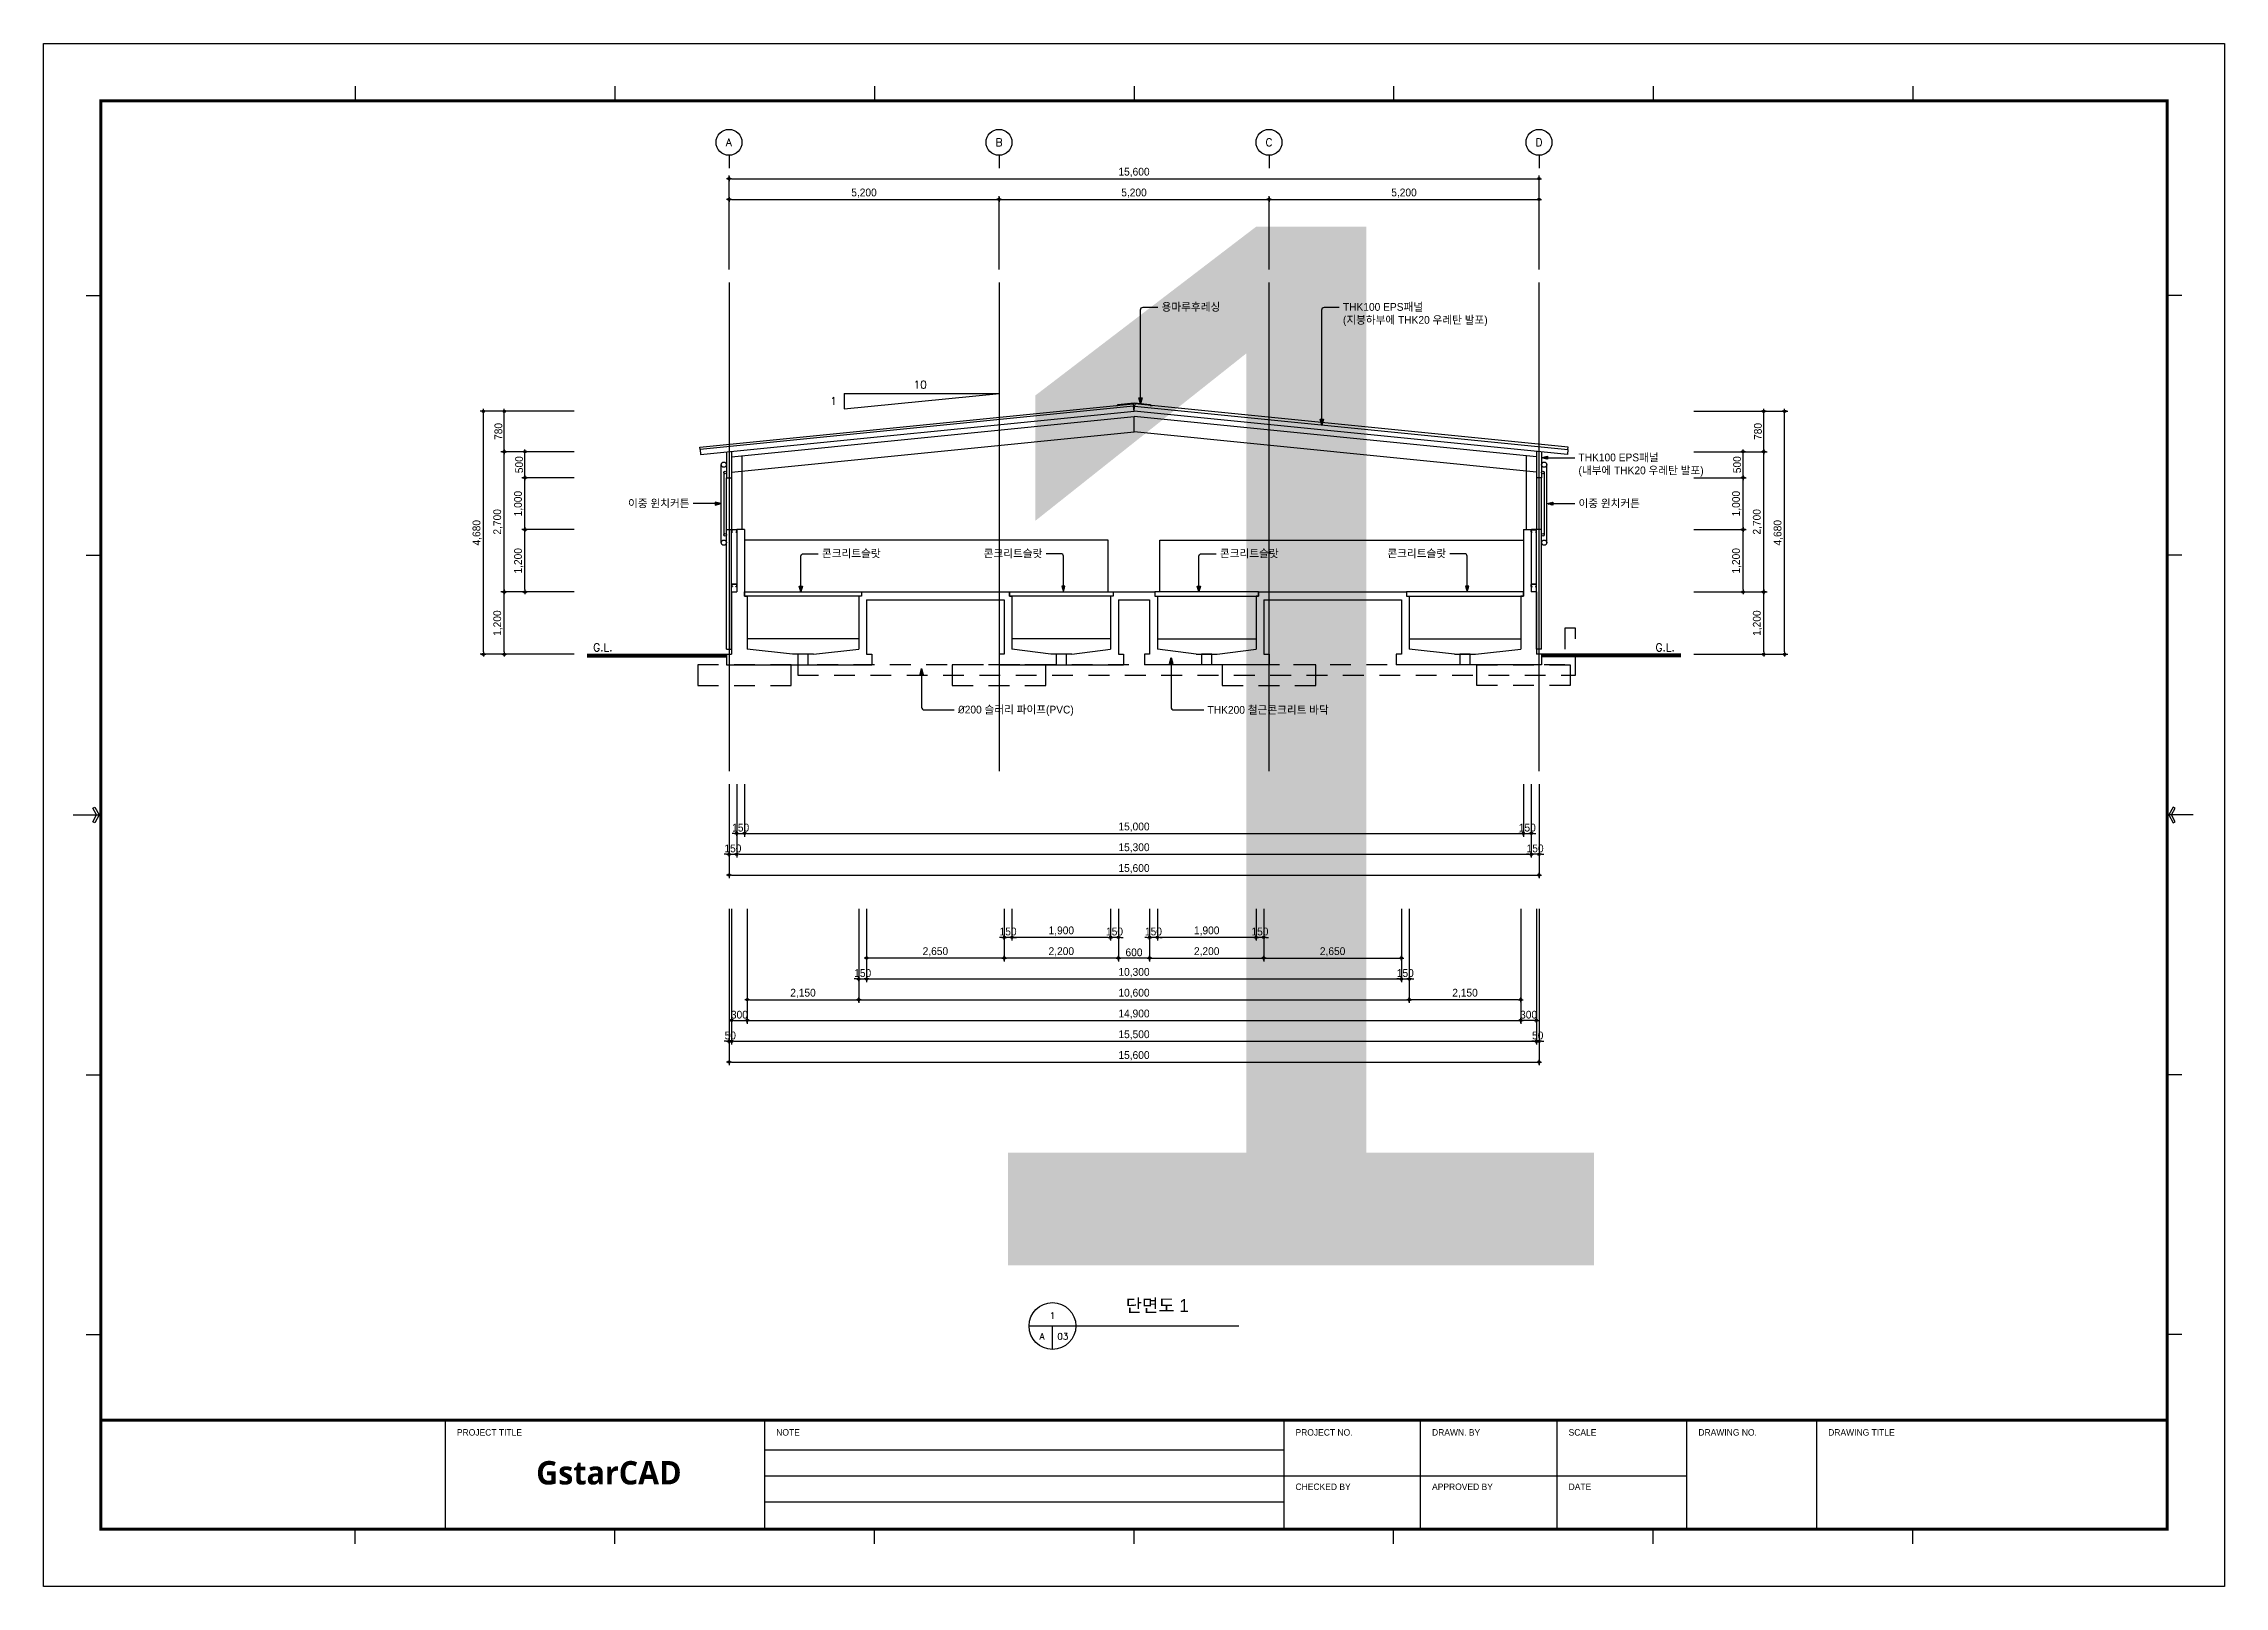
# Model space of a CAD drawing. Header units: millimetres. Extents: x 0 to 253659, y 0 to 59400.
# Drawn here: x 0 to 42000, y 29700 to 59400 of the extents above; entities that cross this region are included whole.
import ezdxf
from ezdxf.enums import TextEntityAlignment as Align

# ---------------------------------------------------------------- set-up
doc = ezdxf.new("R2010")
doc.units = ezdxf.units.MM
doc.header["$LTSCALE"] = 200
doc.header["$MEASUREMENT"] = 0
doc.linetypes.add('CEN', pattern=[62, 60, -1, 0, -1])
doc.linetypes.add('H50', pattern=[3.5, 2, -1.5])
doc.layers.get('0').update_dxf_attribs({"linetype": 'CONTINUOUS'})
doc.layers.get('DEFPOINTS').update_dxf_attribs({"linetype": 'CONTINUOUS'})
for name, color, linetype in [('1', 1, 'CONTINUOUS'), ('2', 2, 'CONTINUOUS'), ('4', 4, 'CONTINUOUS'), ('9', 9, 'CONTINUOUS'), ('A-벽', 7, 'CONTINUOUS'), ('CEN', 9, 'CEN'), ('DIM', 6, 'CONTINUOUS'), ('MU', 4, 'H50'), ('SHEET', 7, 'CONTINUOUS'), ('TEXT', 2, 'CONTINUOUS'), ('TEXT4', 4, 'CONTINUOUS')]:
    doc.layers.add(name, color=color, linetype=linetype)
doc.layers.add('3', color=7, linetype='CONTINUOUS', true_color=0x99ff99)
doc.layers.add('6', color=7, linetype='CONTINUOUS', true_color=0xff99ff)
doc.styles.add('G', font='gulim.ttc')
doc.styles.add('HDH', font='helved', dxfattribs={"bigfont": 'hd'})
doc.styles.add('HSH', font='romans', dxfattribs={"bigfont": 'hs'})
doc.styles.add('ROMANC3', font='ROMANC', dxfattribs={"height": 15})
doc.styles.add('ROMANS', font='ROMANS', dxfattribs={"height": 300})
doc.styles.get("Standard").update_dxf_attribs({"font": ''})
doc.styles.get('Standard').set_extended_font_data('Gulim')
doc.dimstyles.new('50', dxfattribs={"dimscale": 50, "dimtxt": 3, "dimasz": 0.9, "dimexe": 1.25, "dimexo": 5, "dimgap": 0.7, "dimtad": 1, "dimdec": 0, "dimzin": 1, "dimdsep": 46, "dimlunit": 6, "dimtxsty": 'G', "dimblk1": 'Z_DOT', "dimblk2": 'Z_DOT', "dimsah": 1, "dimcen": 2.5, "dimclrd": 21, "dimclre": 21, "dimclrt": 3, "dimadec": 0, "dimazin": 0, "dimtfac": 1, "dimtdec": 0, "dimtix": 1, "dimtmove": 2, "dimatfit": 3, "dimldrblk": 'Z_DOT', "dimfxl": 1, "dimtolj": 1, "dimtzin": 1, "dimarcsym": 0})

msp = doc.modelspace()

# ---------------------------------------------------------------- texts
at = {"char_height": 150, "style": 'HSH'}
for s, insert, width, attachment_point in [('{\\fGulim|b0|i0|c129|p50;\\C2;용마루후레싱}', (21531.296, 54406.111), 1192.11252, 1), ('{\\fGulim|b0|i0|c129|p50;\\C2;THK100 EPS패널\\P(지붕하부에 THK20 우레탄 발포)}', (25023.925, 54406.111), 3016.28029, 1), ('{\\fGulim|b0|i0|c129|p50;\\C2;THK100 EPS패널\\P(내부에 THK20 우레탄 발포)}', (29560.466, 51508.86), 2607.2257, 1), ('{\\fGulim|b0|i0|c129|p50;\\C2;이중 윈치커튼}', (12439.534, 50624.162), 1277.998, 3), ('{\\fGulim|b0|i0|c129|p50;\\C2;이중 윈치커튼}', (29560.466, 50624.162), 1277.998, 1), ('{\\fGulim|b0|i0|c129|p50;\\C2;콘크리트슬랏}', (14990.458, 49660.355), 1211.68642, 1), ('{\\fGulim|b0|i0|c129|p50;\\C2;콘크리트슬랏}', (19234.542, 49660.355), 1211.68642, 3), ('{\\fGulim|b0|i0|c129|p50;\\C2;콘크리트슬랏}', (22655.572, 49660.355), 1211.68642, 1), ('{\\fGulim|b0|i0|c129|p50;\\C2;콘크리트슬랏}', (27009.542, 49660.355), 1211.68642, 3), ('{\\fISOCPEUR|b0|i0|c0|p34;\\C2;%%C\\fGulim|b0|i0|c129|p50;200 슬러리 파이프(PVC)}', (17609.909, 46654.113), 2383.90346, 1), ('{\\fGulim|b0|i0|c0|p50;\\C2;THK200 \\fGulim|b0|i0|c129|p50;철근콘크리트 바닥}', (22416.929, 46648.702), 2507.55859, 1)]:
    msp.add_mtext(s, dxfattribs=dict(at, insert=insert, width=width, attachment_point=attachment_point))
at = {"layer": '1', "insert": (21448.446, 35097.777), "char_height": 250, "width": 1789.11784, "attachment_point": 5, "style": 'HDH'}
msp.add_mtext('{\\fGulim|b0|i0|c129|p34;단면도 1}', dxfattribs=at)
at = {"layer": 'A-벽', "insert": (16583.545, 55877.561), "char_height": 20000, "attachment_point": 1}
msp.add_mtext_dynamic_manual_height_columns('1', width=367.11901, gutter_width=12.5, heights=[0], dxfattribs=at)
at = {"layer": 'TEXT'}
for s, height, style, p in [('A', 150, 'ROMANC3', (13199.171, 57499.736)), ('B', 150, 'ROMANC3', (18399.171, 57499.736)), ('C', 150, 'ROMANC3', (23599.171, 57499.736)), ('D', 150, 'ROMANC3', (28799.171, 57499.736)), ('G.L.', 150, 'ROMANC3', (10770.695, 47775.757)), ('G.L.', 150, 'ROMANC3', (31229.305, 47775.757)), ('1', 125, 'ROMANS', (19429.377, 34912.639)), ('A', 125, 'ROMANS', (19229.377, 34512.639)), ('03', 125, 'ROMANS', (19629.377, 34512.639))]:
    msp.add_text(s, height=height, dxfattribs=dict(at, style=style)).set_placement(p, align=Align.MIDDLE)

# ---------------------------------------------------------------- blocks, each defined once
blk = doc.blocks.new('Form')
for p, q in [((6000, 28880), (6000, 28630)), ((11000, 28880), (11000, 28630)), ((16000, 28880), (16000, 28630)), ((21000, 28880), (21000, 28630)), ((26000, 28880), (26000, 28630)), ((31000, 28880), (31000, 28630)), ((36000, 28880), (36000, 28630)), ((820, 24850), (1070, 24850)), ((41180, 24850), (40930, 24850)), ((820, 19850), (1070, 19850)), ((41180, 19850), (40930, 19850)), ((570, 14850), (1070, 14850)), ((41400, 14850), (40930, 14850)), ((820, 9850), (1070, 9850)), ((41180, 9850), (40930, 9850)), ((820, 4850), (1070, 4850)), ((41180, 4850), (40930, 4850)), ((6000, 820), (6000, 1070)), ((11000, 820), (11000, 1070)), ((16000, 820), (16000, 1070)), ((21000, 820), (21000, 1070)), ((26000, 820), (26000, 1070)), ((31000, 820), (31000, 1070)), ((36000, 820), (36000, 1070))]:
    blk.add_line(p, q)
for points in [[(0, 0), (0, 29700), (42000, 29700), (42000, 0)], [(984, 14700), (947, 14721), (1021, 14850), (947, 14979), (984, 15000), (1070, 14850)], [(41016, 14700), (41053, 14721), (40979, 14850), (41053, 14979), (41016, 15000), (40930, 14850)]]:
    blk.add_lwpolyline(points, close=True)
at = {"layer": '6', "color": 3, "const_width": 60}
blk.add_lwpolyline([(1100, 3200), (40900, 3200)], dxfattribs=at)
at = {"layer": 'SHEET', "color": 3}
for p, q in [((7740, 1130), (7740, 3180)), ((13890, 1130), (13890, 3180)), ((23890, 1130), (23890, 3180)), ((26520, 1130), (26520, 3180)), ((29150, 1130), (29150, 3180)), ((31650, 1130), (31650, 3180)), ((34150, 1130), (34150, 3180))]:
    blk.add_line(p, q, dxfattribs=at)
at = {"layer": 'SHEET'}
for p, q in [((13890, 2630), (23890, 2630)), ((13890, 2130), (23890, 2130)), ((23890, 2130), (31650, 2130)), ((13890, 1630), (23890, 1630))]:
    blk.add_line(p, q, dxfattribs=at)
at = {"layer": 'SHEET', "color": 3, "const_width": 60}
blk.add_lwpolyline([(1100, 1100), (1100, 28600), (40900, 28600), (40900, 1100)], close=True, dxfattribs=at)
at = {"layer": '1', "char_height": 125, "attachment_point": 1, "style": 'HDH'}
for s, insert, width in [('\\f굴림|b0|i0|c129|p34;\\C0;PROJECT TITLE', (7960, 3027), 3768.05), ('\\f굴림|b0|i0|c129|p34;\\C0;NOTE', (14110, 3027), 3768.04), ('\\f굴림|b0|i0|c129|p34;\\C0;PROJECT NO.', (24110, 3027), 3768.04), ('\\f굴림|b0|i0|c129|p34;\\C0;DRAWN. BY', (26740, 3027), 3768.04), ('\\f굴림|b0|i0|c129|p34;\\C0;SCALE', (29370, 3027), 3768.04), ('\\f굴림|b0|i0|c129|p34;\\C0;DRAWING NO.', (31870, 3027), 3768.04), ('\\f굴림|b0|i0|c129|p34;\\C0;DRAWING TITLE', (34370, 3027), 3768.04), ('\\f굴림|b0|i0|c129|p34;\\C0;CHECKED BY', (24110, 1980), 3768.04), ('\\f굴림|b0|i0|c129|p34;\\C0;APPROVED BY', (26740, 1980), 3768.04), ('\\f굴림|b0|i0|c129|p34;\\C0;DATE', (29370, 1980), 3768.04)]:
    blk.add_mtext(s, dxfattribs=dict(at, insert=insert, width=width))
at = {"layer": '9', "insert": (9486, 2412), "char_height": 450, "width": 4508.9, "attachment_point": 1}
blk.add_mtext('{\\fMalgun Gothic|b1|i0|c129|p50;GstarCAD}', dxfattribs=at)
blk = doc.blocks.new('Z_DOT')
at = {"layer": 'DIM', "color": 0}
for p, q in [((-1, 0), (1, 0)), ((0, -1), (0, 1))]:
    blk.add_line(p, q, dxfattribs=at)
for radius in [0.5, 0.25]:
    blk.add_circle((0, 0), radius, dxfattribs=at)
blk = doc.blocks.new('*D3364')
at = {"color": 21, "lineweight": -2}
for p, q in [((13200, 55050), (13200, 56862)), ((13245, 56800), (28755, 56800)), ((28800, 55050), (28800, 56862))]:
    blk.add_line(p, q, dxfattribs=at)
at = {"layer": 'DEFPOINTS', "color": 0}
for p in [(28800, 56800), (13200, 54800), (28800, 54800)]:
    blk.add_point(p, dxfattribs=at)
at = {"color": 21, "linetype": 'ByBlock', "lineweight": -2, "xscale": 45, "yscale": 45, "zscale": 45, "rotation": 180}
blk.add_blockref('Z_DOT', (13200, 56800), dxfattribs=at)
at = {"color": 21, "linetype": 'ByBlock', "lineweight": -2, "xscale": 45, "yscale": 45, "zscale": 45}
blk.add_blockref('Z_DOT', (28800, 56800), dxfattribs=at)
at = {"color": 3, "insert": (21000, 56921), "char_height": 150, "attachment_point": 5, "style": 'G'}
blk.add_mtext('\\A1;15,600', dxfattribs=at)
blk = doc.blocks.new('*D3365')
at = {"color": 21, "lineweight": -2}
for p, q in [((13200, 55050), (13200, 56462)), ((13245, 56400), (18355, 56400)), ((18400, 55050), (18400, 56462))]:
    blk.add_line(p, q, dxfattribs=at)
at = {"layer": 'DEFPOINTS', "color": 0}
for p in [(18400, 56400), (13200, 54800), (18400, 54800)]:
    blk.add_point(p, dxfattribs=at)
at = {"color": 21, "linetype": 'ByBlock', "lineweight": -2, "xscale": 45, "yscale": 45, "zscale": 45, "rotation": 180}
blk.add_blockref('Z_DOT', (13200, 56400), dxfattribs=at)
at = {"color": 21, "linetype": 'ByBlock', "lineweight": -2, "xscale": 45, "yscale": 45, "zscale": 45}
blk.add_blockref('Z_DOT', (18400, 56400), dxfattribs=at)
at = {"color": 3, "insert": (15800, 56521), "char_height": 150, "attachment_point": 5, "style": 'G'}
blk.add_mtext('\\A1;5,200', dxfattribs=at)
blk = doc.blocks.new('*D3366')
at = {"color": 21, "lineweight": -2}
for p, q in [((18400, 55050), (18400, 56462)), ((18445, 56400), (23555, 56400)), ((23600, 55050), (23600, 56462))]:
    blk.add_line(p, q, dxfattribs=at)
at = {"layer": 'DEFPOINTS', "color": 0}
for p in [(23600, 56400), (18400, 54800), (23600, 54800)]:
    blk.add_point(p, dxfattribs=at)
at = {"color": 21, "linetype": 'ByBlock', "lineweight": -2, "xscale": 45, "yscale": 45, "zscale": 45, "rotation": 180}
blk.add_blockref('Z_DOT', (18400, 56400), dxfattribs=at)
at = {"color": 21, "linetype": 'ByBlock', "lineweight": -2, "xscale": 45, "yscale": 45, "zscale": 45}
blk.add_blockref('Z_DOT', (23600, 56400), dxfattribs=at)
at = {"color": 3, "insert": (21000, 56521), "char_height": 150, "attachment_point": 5, "style": 'G'}
blk.add_mtext('\\A1;5,200', dxfattribs=at)
blk = doc.blocks.new('*D3367')
at = {"color": 21, "lineweight": -2}
for p, q in [((23600, 55050), (23600, 56462)), ((23645, 56400), (28755, 56400)), ((28800, 55050), (28800, 56462))]:
    blk.add_line(p, q, dxfattribs=at)
at = {"layer": 'DEFPOINTS', "color": 0}
for p in [(28800, 56400), (23600, 54800), (28800, 54800)]:
    blk.add_point(p, dxfattribs=at)
at = {"color": 21, "linetype": 'ByBlock', "lineweight": -2, "xscale": 45, "yscale": 45, "zscale": 45, "rotation": 180}
blk.add_blockref('Z_DOT', (23600, 56400), dxfattribs=at)
at = {"color": 21, "linetype": 'ByBlock', "lineweight": -2, "xscale": 45, "yscale": 45, "zscale": 45}
blk.add_blockref('Z_DOT', (28800, 56400), dxfattribs=at)
at = {"color": 3, "insert": (26200, 56521), "char_height": 150, "attachment_point": 5, "style": 'G'}
blk.add_mtext('\\A1;5,200', dxfattribs=at)
blk = doc.blocks.new('*D3368')
at = {"color": 21, "lineweight": -2}
for p, q in [((10221, 52324), (8408, 52324)), ((8471, 47689), (8471, 52279)), ((10221, 47644), (8408, 47644))]:
    blk.add_line(p, q, dxfattribs=at)
at = {"layer": 'DEFPOINTS', "color": 0}
for p in [(8471, 52324), (10471, 52324), (10471, 47644)]:
    blk.add_point(p, dxfattribs=at)
at = {"color": 21, "linetype": 'ByBlock', "lineweight": -2, "xscale": 45, "yscale": 45, "zscale": 45}
for p, rotation in [((8471, 52324), 90), ((8471, 47644), 270)]:
    blk.add_blockref('Z_DOT', p, dxfattribs=dict(at, rotation=rotation))
at = {"color": 3, "insert": (8350, 49984), "char_height": 150, "attachment_point": 5, "rotation": 90, "style": 'G'}
blk.add_mtext('\\A1;4,680', dxfattribs=at)
blk = doc.blocks.new('*D3369')
at = {"color": 21, "lineweight": -2}
for p, q in [((10221, 48844), (8808, 48844)), ((8871, 47689), (8871, 48799)), ((10221, 47644), (8808, 47644))]:
    blk.add_line(p, q, dxfattribs=at)
at = {"layer": 'DEFPOINTS', "color": 0}
for p in [(8871, 48844), (10471, 48844), (10471, 47644)]:
    blk.add_point(p, dxfattribs=at)
at = {"color": 21, "linetype": 'ByBlock', "lineweight": -2, "xscale": 45, "yscale": 45, "zscale": 45}
for p, rotation in [((8871, 48844), 90), ((8871, 47644), 270)]:
    blk.add_blockref('Z_DOT', p, dxfattribs=dict(at, rotation=rotation))
at = {"color": 3, "insert": (8750, 48244), "char_height": 150, "attachment_point": 5, "rotation": 90, "style": 'G'}
blk.add_mtext('\\A1;1,200', dxfattribs=at)
blk = doc.blocks.new('*D3370')
at = {"color": 21, "lineweight": -2}
for p, q in [((10221, 51544), (8808, 51544)), ((8871, 48889), (8871, 51499)), ((10221, 48844), (8808, 48844))]:
    blk.add_line(p, q, dxfattribs=at)
at = {"layer": 'DEFPOINTS', "color": 0}
for p in [(8871, 51544), (10471, 51544), (10471, 48844)]:
    blk.add_point(p, dxfattribs=at)
at = {"color": 21, "linetype": 'ByBlock', "lineweight": -2, "xscale": 45, "yscale": 45, "zscale": 45}
for p, rotation in [((8871, 51544), 90), ((8871, 48844), 270)]:
    blk.add_blockref('Z_DOT', p, dxfattribs=dict(at, rotation=rotation))
at = {"color": 3, "insert": (8750, 50194), "char_height": 150, "attachment_point": 5, "rotation": 90, "style": 'G'}
blk.add_mtext('\\A1;2,700', dxfattribs=at)
blk = doc.blocks.new('*D3371')
at = {"color": 21, "lineweight": -2}
for p, q in [((10221, 52324), (8808, 52324)), ((8871, 51589), (8871, 52279)), ((10221, 51544), (8808, 51544))]:
    blk.add_line(p, q, dxfattribs=at)
at = {"layer": 'DEFPOINTS', "color": 0}
for p in [(8871, 52324), (10471, 52324), (10471, 51544)]:
    blk.add_point(p, dxfattribs=at)
at = {"color": 21, "linetype": 'ByBlock', "lineweight": -2, "xscale": 45, "yscale": 45, "zscale": 45}
for p, rotation in [((8871, 52324), 90), ((8871, 51544), 270)]:
    blk.add_blockref('Z_DOT', p, dxfattribs=dict(at, rotation=rotation))
at = {"color": 3, "insert": (8759, 51934), "char_height": 150, "attachment_point": 5, "rotation": 90, "style": 'G'}
blk.add_mtext('\\A1;780', dxfattribs=at)
blk = doc.blocks.new('*D3372')
at = {"color": 21, "lineweight": -2}
for p, q in [((10221, 50044), (9208, 50044)), ((9271, 48889), (9271, 49999)), ((10221, 48844), (9208, 48844))]:
    blk.add_line(p, q, dxfattribs=at)
at = {"layer": 'DEFPOINTS', "color": 0}
for p in [(9271, 50044), (10471, 50044), (10471, 48844)]:
    blk.add_point(p, dxfattribs=at)
at = {"color": 21, "linetype": 'ByBlock', "lineweight": -2, "xscale": 45, "yscale": 45, "zscale": 45}
for p, rotation in [((9271, 50044), 90), ((9271, 48844), 270)]:
    blk.add_blockref('Z_DOT', p, dxfattribs=dict(at, rotation=rotation))
at = {"color": 3, "insert": (9150, 49444), "char_height": 150, "attachment_point": 5, "rotation": 90, "style": 'G'}
blk.add_mtext('\\A1;1,200', dxfattribs=at)
blk = doc.blocks.new('*D3373')
at = {"color": 21, "lineweight": -2}
for p, q in [((10221, 51044), (9208, 51044)), ((9271, 50089), (9271, 50999)), ((10221, 50044), (9208, 50044))]:
    blk.add_line(p, q, dxfattribs=at)
at = {"layer": 'DEFPOINTS', "color": 0}
for p in [(9271, 51044), (10471, 51044), (10471, 50044)]:
    blk.add_point(p, dxfattribs=at)
at = {"color": 21, "linetype": 'ByBlock', "lineweight": -2, "xscale": 45, "yscale": 45, "zscale": 45}
for p, rotation in [((9271, 51044), 90), ((9271, 50044), 270)]:
    blk.add_blockref('Z_DOT', p, dxfattribs=dict(at, rotation=rotation))
at = {"color": 3, "insert": (9150, 50544), "char_height": 150, "attachment_point": 5, "rotation": 90, "style": 'G'}
blk.add_mtext('\\A1;1,000', dxfattribs=at)
blk = doc.blocks.new('*D3374')
at = {"color": 21, "lineweight": -2}
for p, q in [((10221, 51544), (9208, 51544)), ((9271, 51089), (9271, 51499)), ((10221, 51044), (9208, 51044))]:
    blk.add_line(p, q, dxfattribs=at)
at = {"layer": 'DEFPOINTS', "color": 0}
for p in [(9271, 51544), (10471, 51544), (10471, 51044)]:
    blk.add_point(p, dxfattribs=at)
at = {"color": 21, "linetype": 'ByBlock', "lineweight": -2, "xscale": 45, "yscale": 45, "zscale": 45}
for p, rotation in [((9271, 51544), 90), ((9271, 51044), 270)]:
    blk.add_blockref('Z_DOT', p, dxfattribs=dict(at, rotation=rotation))
at = {"color": 3, "insert": (9159, 51294), "char_height": 150, "attachment_point": 5, "rotation": 90, "style": 'G'}
blk.add_mtext('\\A1;500', dxfattribs=at)
blk = doc.blocks.new('*D3375')
at = {"color": 21, "lineweight": -2}
for p, q in [((31779, 52324), (33592, 52324)), ((33529, 47689), (33529, 52279)), ((31779, 47644), (33592, 47644))]:
    blk.add_line(p, q, dxfattribs=at)
at = {"layer": 'DEFPOINTS', "color": 0}
for p in [(31529, 52324), (33529, 52324), (31529, 47644)]:
    blk.add_point(p, dxfattribs=at)
at = {"color": 21, "linetype": 'ByBlock', "lineweight": -2, "xscale": 45, "yscale": 45, "zscale": 45}
for p, rotation in [((33529, 52324), 90), ((33529, 47644), 270)]:
    blk.add_blockref('Z_DOT', p, dxfattribs=dict(at, rotation=rotation))
at = {"color": 3, "insert": (33408, 49984), "char_height": 150, "attachment_point": 5, "rotation": 90, "style": 'G'}
blk.add_mtext('\\A1;4,680', dxfattribs=at)
blk = doc.blocks.new('*D3376')
at = {"color": 21, "lineweight": -2}
for p, q in [((31779, 48844), (33192, 48844)), ((33129, 47689), (33129, 48799)), ((31779, 47644), (33192, 47644))]:
    blk.add_line(p, q, dxfattribs=at)
at = {"layer": 'DEFPOINTS', "color": 0}
for p in [(31529, 48844), (33129, 48844), (31529, 47644)]:
    blk.add_point(p, dxfattribs=at)
at = {"color": 21, "linetype": 'ByBlock', "lineweight": -2, "xscale": 45, "yscale": 45, "zscale": 45}
for p, rotation in [((33129, 48844), 90), ((33129, 47644), 270)]:
    blk.add_blockref('Z_DOT', p, dxfattribs=dict(at, rotation=rotation))
at = {"color": 3, "insert": (33008, 48244), "char_height": 150, "attachment_point": 5, "rotation": 90, "style": 'G'}
blk.add_mtext('\\A1;1,200', dxfattribs=at)
blk = doc.blocks.new('*D3377')
at = {"color": 21, "lineweight": -2}
for p, q in [((31779, 51544), (33192, 51544)), ((33129, 48889), (33129, 51499)), ((31779, 48844), (33192, 48844))]:
    blk.add_line(p, q, dxfattribs=at)
at = {"layer": 'DEFPOINTS', "color": 0}
for p in [(31529, 51544), (33129, 51544), (31529, 48844)]:
    blk.add_point(p, dxfattribs=at)
at = {"color": 21, "linetype": 'ByBlock', "lineweight": -2, "xscale": 45, "yscale": 45, "zscale": 45}
for p, rotation in [((33129, 51544), 90), ((33129, 48844), 270)]:
    blk.add_blockref('Z_DOT', p, dxfattribs=dict(at, rotation=rotation))
at = {"color": 3, "insert": (33008, 50194), "char_height": 150, "attachment_point": 5, "rotation": 90, "style": 'G'}
blk.add_mtext('\\A1;2,700', dxfattribs=at)
blk = doc.blocks.new('*D3378')
at = {"color": 21, "lineweight": -2}
for p, q in [((31779, 52324), (33192, 52324)), ((33129, 51589), (33129, 52279)), ((31779, 51544), (33192, 51544))]:
    blk.add_line(p, q, dxfattribs=at)
at = {"layer": 'DEFPOINTS', "color": 0}
for p in [(31529, 52324), (33129, 52324), (31529, 51544)]:
    blk.add_point(p, dxfattribs=at)
at = {"color": 21, "linetype": 'ByBlock', "lineweight": -2, "xscale": 45, "yscale": 45, "zscale": 45}
for p, rotation in [((33129, 52324), 90), ((33129, 51544), 270)]:
    blk.add_blockref('Z_DOT', p, dxfattribs=dict(at, rotation=rotation))
at = {"color": 3, "insert": (33017, 51934), "char_height": 150, "attachment_point": 5, "rotation": 90, "style": 'G'}
blk.add_mtext('\\A1;780', dxfattribs=at)
blk = doc.blocks.new('*D3379')
at = {"color": 21, "lineweight": -2}
for p, q in [((31779, 50044), (32792, 50044)), ((32729, 48889), (32729, 49999)), ((31779, 48844), (32792, 48844))]:
    blk.add_line(p, q, dxfattribs=at)
at = {"layer": 'DEFPOINTS', "color": 0}
for p in [(31529, 50044), (32729, 50044), (31529, 48844)]:
    blk.add_point(p, dxfattribs=at)
at = {"color": 21, "linetype": 'ByBlock', "lineweight": -2, "xscale": 45, "yscale": 45, "zscale": 45}
for p, rotation in [((32729, 50044), 90), ((32729, 48844), 270)]:
    blk.add_blockref('Z_DOT', p, dxfattribs=dict(at, rotation=rotation))
at = {"color": 3, "insert": (32608, 49444), "char_height": 150, "attachment_point": 5, "rotation": 90, "style": 'G'}
blk.add_mtext('\\A1;1,200', dxfattribs=at)
blk = doc.blocks.new('*D3380')
at = {"color": 21, "lineweight": -2}
for p, q in [((31779, 51044), (32792, 51044)), ((32729, 50089), (32729, 50999)), ((31779, 50044), (32792, 50044))]:
    blk.add_line(p, q, dxfattribs=at)
at = {"layer": 'DEFPOINTS', "color": 0}
for p in [(31529, 51044), (32729, 51044), (31529, 50044)]:
    blk.add_point(p, dxfattribs=at)
at = {"color": 21, "linetype": 'ByBlock', "lineweight": -2, "xscale": 45, "yscale": 45, "zscale": 45}
for p, rotation in [((32729, 51044), 90), ((32729, 50044), 270)]:
    blk.add_blockref('Z_DOT', p, dxfattribs=dict(at, rotation=rotation))
at = {"color": 3, "insert": (32608, 50544), "char_height": 150, "attachment_point": 5, "rotation": 90, "style": 'G'}
blk.add_mtext('\\A1;1,000', dxfattribs=at)
blk = doc.blocks.new('*D3381')
at = {"color": 21, "lineweight": -2}
for p, q in [((31779, 51544), (32792, 51544)), ((32729, 51089), (32729, 51499)), ((31779, 51044), (32792, 51044))]:
    blk.add_line(p, q, dxfattribs=at)
at = {"layer": 'DEFPOINTS', "color": 0}
for p in [(31529, 51544), (32729, 51544), (31529, 51044)]:
    blk.add_point(p, dxfattribs=at)
at = {"color": 21, "linetype": 'ByBlock', "lineweight": -2, "xscale": 45, "yscale": 45, "zscale": 45}
for p, rotation in [((32729, 51544), 90), ((32729, 51044), 270)]:
    blk.add_blockref('Z_DOT', p, dxfattribs=dict(at, rotation=rotation))
at = {"color": 3, "insert": (32617, 51294), "char_height": 150, "attachment_point": 5, "rotation": 90, "style": 'G'}
blk.add_mtext('\\A1;500', dxfattribs=at)
blk = doc.blocks.new('기울기')
at = {"layer": '3'}
for q in [(1794, 179), (-1794, -179)]:
    blk.add_line((-1794, 179), q, dxfattribs=at)
at = {"layer": '6'}
blk.add_line((-1794, -179), (1794, 179), dxfattribs=at)
at = {"layer": 'TEXT', "style": 'ROMANC3'}
for s, p in [('1', (-2047, 4)), ('10', (-41, 382))]:
    blk.add_text(s, height=180, dxfattribs=at).set_placement(p, align=Align.MIDDLE)
blk = doc.blocks.new('*D3382')
at = {"color": 21, "lineweight": -2}
for p, q in [((13200, 45144), (13200, 43331)), ((28800, 45144), (28800, 43331)), ((13245, 43394), (28755, 43394))]:
    blk.add_line(p, q, dxfattribs=at)
at = {"layer": 'DEFPOINTS', "color": 0}
for p in [(13200, 45394), (28800, 45394), (28800, 43394)]:
    blk.add_point(p, dxfattribs=at)
at = {"color": 21, "linetype": 'ByBlock', "lineweight": -2, "xscale": 45, "yscale": 45, "zscale": 45, "rotation": 180}
blk.add_blockref('Z_DOT', (13200, 43394), dxfattribs=at)
at = {"color": 21, "linetype": 'ByBlock', "lineweight": -2, "xscale": 45, "yscale": 45, "zscale": 45}
blk.add_blockref('Z_DOT', (28800, 43394), dxfattribs=at)
at = {"color": 3, "insert": (21000, 43515), "char_height": 150, "attachment_point": 5, "style": 'G'}
blk.add_mtext('\\A1;15,600', dxfattribs=at)
blk = doc.blocks.new('*D3383')
at = {"color": 21, "lineweight": -2}
for p, q in [((13200, 45144), (13200, 43731)), ((13350, 45144), (13350, 43731)), ((13155, 43794), (13110, 43794)), ((13200, 43794), (13350, 43794)), ((13395, 43794), (13440, 43794))]:
    blk.add_line(p, q, dxfattribs=at)
at = {"layer": 'DEFPOINTS', "color": 0}
for p in [(13200, 45394), (13350, 45394), (13350, 43794)]:
    blk.add_point(p, dxfattribs=at)
at = {"color": 21, "linetype": 'ByBlock', "lineweight": -2, "xscale": 45, "yscale": 45, "zscale": 45}
blk.add_blockref('Z_DOT', (13200, 43794), dxfattribs=at)
at = {"color": 21, "linetype": 'ByBlock', "lineweight": -2, "xscale": 45, "yscale": 45, "zscale": 45, "rotation": 180}
blk.add_blockref('Z_DOT', (13350, 43794), dxfattribs=at)
at = {"color": 3, "insert": (13275, 43906), "char_height": 150, "attachment_point": 5, "style": 'G'}
blk.add_mtext('\\A1;150', dxfattribs=at)
blk = doc.blocks.new('*D3385')
at = {"color": 21, "lineweight": -2}
for p, q in [((28650, 45144), (28650, 43731)), ((28800, 45144), (28800, 43731)), ((28605, 43794), (28560, 43794)), ((28800, 43794), (28650, 43794)), ((28845, 43794), (28890, 43794))]:
    blk.add_line(p, q, dxfattribs=at)
at = {"layer": 'DEFPOINTS', "color": 0}
for p in [(28650, 45394), (28800, 45394), (28650, 43794)]:
    blk.add_point(p, dxfattribs=at)
at = {"color": 21, "linetype": 'ByBlock', "lineweight": -2, "xscale": 45, "yscale": 45, "zscale": 45}
blk.add_blockref('Z_DOT', (28650, 43794), dxfattribs=at)
at = {"color": 21, "linetype": 'ByBlock', "lineweight": -2, "xscale": 45, "yscale": 45, "zscale": 45, "rotation": 180}
blk.add_blockref('Z_DOT', (28800, 43794), dxfattribs=at)
at = {"color": 3, "insert": (28725, 43906), "char_height": 150, "attachment_point": 5, "style": 'G'}
blk.add_mtext('\\A1;150', dxfattribs=at)
blk = doc.blocks.new('*D3387')
at = {"color": 21, "lineweight": -2}
for p, q in [((13350, 45144), (13350, 43731)), ((28650, 45144), (28650, 43731)), ((13395, 43794), (28605, 43794))]:
    blk.add_line(p, q, dxfattribs=at)
at = {"layer": 'DEFPOINTS', "color": 0}
for p in [(13350, 45394), (28650, 45394), (28650, 43794)]:
    blk.add_point(p, dxfattribs=at)
at = {"color": 21, "linetype": 'ByBlock', "lineweight": -2, "xscale": 45, "yscale": 45, "zscale": 45, "rotation": 180}
blk.add_blockref('Z_DOT', (13350, 43794), dxfattribs=at)
at = {"color": 21, "linetype": 'ByBlock', "lineweight": -2, "xscale": 45, "yscale": 45, "zscale": 45}
blk.add_blockref('Z_DOT', (28650, 43794), dxfattribs=at)
at = {"color": 3, "insert": (21000, 43915), "char_height": 150, "attachment_point": 5, "style": 'G'}
blk.add_mtext('\\A1;15,300', dxfattribs=at)
blk = doc.blocks.new('*D3388')
at = {"color": 21, "lineweight": -2}
for p, q in [((13200, 42744), (13200, 39731)), ((28800, 42744), (28800, 39731)), ((13245, 39794), (28755, 39794))]:
    blk.add_line(p, q, dxfattribs=at)
at = {"layer": 'DEFPOINTS', "color": 0}
for p in [(13200, 42994), (28800, 42994), (28800, 39794)]:
    blk.add_point(p, dxfattribs=at)
at = {"color": 21, "linetype": 'ByBlock', "lineweight": -2, "xscale": 45, "yscale": 45, "zscale": 45, "rotation": 180}
blk.add_blockref('Z_DOT', (13200, 39794), dxfattribs=at)
at = {"color": 21, "linetype": 'ByBlock', "lineweight": -2, "xscale": 45, "yscale": 45, "zscale": 45}
blk.add_blockref('Z_DOT', (28800, 39794), dxfattribs=at)
at = {"color": 3, "insert": (21000, 39915), "char_height": 150, "attachment_point": 5, "style": 'G'}
blk.add_mtext('\\A1;15,600', dxfattribs=at)
blk = doc.blocks.new('*D3389')
at = {"color": 21, "lineweight": -2}
for p, q in [((13250, 42744), (13250, 40531)), ((13550, 42744), (13550, 40531)), ((13295, 40594), (13505, 40594))]:
    blk.add_line(p, q, dxfattribs=at)
at = {"layer": 'DEFPOINTS', "color": 0}
for p in [(13250, 42994), (13550, 42994), (13550, 40594)]:
    blk.add_point(p, dxfattribs=at)
at = {"color": 21, "linetype": 'ByBlock', "lineweight": -2, "xscale": 45, "yscale": 45, "zscale": 45, "rotation": 180}
blk.add_blockref('Z_DOT', (13250, 40594), dxfattribs=at)
at = {"color": 21, "linetype": 'ByBlock', "lineweight": -2, "xscale": 45, "yscale": 45, "zscale": 45}
blk.add_blockref('Z_DOT', (13550, 40594), dxfattribs=at)
at = {"color": 3, "insert": (13400, 40705), "char_height": 150, "attachment_point": 5, "style": 'G'}
blk.add_mtext('\\A1;300', dxfattribs=at)
blk = doc.blocks.new('*D3393')
at = {"color": 21, "lineweight": -2}
for p, q in [((13200, 42744), (13200, 40131)), ((13250, 42744), (13250, 40131)), ((13155, 40194), (13110, 40194)), ((13200, 40194), (13250, 40194)), ((13295, 40194), (13340, 40194))]:
    blk.add_line(p, q, dxfattribs=at)
at = {"layer": 'DEFPOINTS', "color": 0}
for p in [(13200, 42994), (13250, 42994), (13250, 40194)]:
    blk.add_point(p, dxfattribs=at)
at = {"color": 21, "linetype": 'ByBlock', "lineweight": -2, "xscale": 45, "yscale": 45, "zscale": 45}
blk.add_blockref('Z_DOT', (13200, 40194), dxfattribs=at)
at = {"color": 21, "linetype": 'ByBlock', "lineweight": -2, "xscale": 45, "yscale": 45, "zscale": 45, "rotation": 180}
blk.add_blockref('Z_DOT', (13250, 40194), dxfattribs=at)
at = {"color": 3, "insert": (13225, 40305), "char_height": 150, "attachment_point": 5, "style": 'G'}
blk.add_mtext('\\A1;50', dxfattribs=at)
blk = doc.blocks.new('*D3390')
at = {"color": 21, "lineweight": -2}
for p, q in [((28450, 42744), (28450, 40531)), ((28750, 42744), (28750, 40531)), ((28705, 40594), (28495, 40594))]:
    blk.add_line(p, q, dxfattribs=at)
at = {"layer": 'DEFPOINTS', "color": 0}
for p in [(28450, 42994), (28750, 42994), (28450, 40594)]:
    blk.add_point(p, dxfattribs=at)
at = {"color": 21, "linetype": 'ByBlock', "lineweight": -2, "xscale": 45, "yscale": 45, "zscale": 45, "rotation": 180}
blk.add_blockref('Z_DOT', (28450, 40594), dxfattribs=at)
at = {"color": 21, "linetype": 'ByBlock', "lineweight": -2, "xscale": 45, "yscale": 45, "zscale": 45}
blk.add_blockref('Z_DOT', (28750, 40594), dxfattribs=at)
at = {"color": 3, "insert": (28600, 40705), "char_height": 150, "attachment_point": 5, "style": 'G'}
blk.add_mtext('\\A1;300', dxfattribs=at)
blk = doc.blocks.new('*D3391')
at = {"color": 21, "lineweight": -2}
for p, q in [((28750, 42744), (28750, 40131)), ((28800, 42744), (28800, 40131)), ((28705, 40194), (28660, 40194)), ((28800, 40194), (28750, 40194)), ((28845, 40194), (28890, 40194))]:
    blk.add_line(p, q, dxfattribs=at)
at = {"layer": 'DEFPOINTS', "color": 0}
for p in [(28750, 42994), (28800, 42994), (28750, 40194)]:
    blk.add_point(p, dxfattribs=at)
at = {"color": 21, "linetype": 'ByBlock', "lineweight": -2, "xscale": 45, "yscale": 45, "zscale": 45}
blk.add_blockref('Z_DOT', (28750, 40194), dxfattribs=at)
at = {"color": 21, "linetype": 'ByBlock', "lineweight": -2, "xscale": 45, "yscale": 45, "zscale": 45, "rotation": 180}
blk.add_blockref('Z_DOT', (28800, 40194), dxfattribs=at)
at = {"color": 3, "insert": (28775, 40305), "char_height": 150, "attachment_point": 5, "style": 'G'}
blk.add_mtext('\\A1;50', dxfattribs=at)
blk = doc.blocks.new('*D3392')
at = {"color": 21, "lineweight": -2}
for p, q in [((13550, 42744), (13550, 40531)), ((28450, 42744), (28450, 40531)), ((13595, 40594), (28405, 40594))]:
    blk.add_line(p, q, dxfattribs=at)
at = {"layer": 'DEFPOINTS', "color": 0}
for p in [(13550, 42994), (28450, 42994), (28450, 40594)]:
    blk.add_point(p, dxfattribs=at)
at = {"color": 21, "linetype": 'ByBlock', "lineweight": -2, "xscale": 45, "yscale": 45, "zscale": 45, "rotation": 180}
blk.add_blockref('Z_DOT', (13550, 40594), dxfattribs=at)
at = {"color": 21, "linetype": 'ByBlock', "lineweight": -2, "xscale": 45, "yscale": 45, "zscale": 45}
blk.add_blockref('Z_DOT', (28450, 40594), dxfattribs=at)
at = {"color": 3, "insert": (21000, 40715), "char_height": 150, "attachment_point": 5, "style": 'G'}
blk.add_mtext('\\A1;14,900', dxfattribs=at)
blk = doc.blocks.new('*D3394')
at = {"color": 21, "lineweight": -2}
for p, q in [((13550, 42744), (13550, 40931)), ((15700, 42744), (15700, 40931)), ((13595, 40994), (15655, 40994))]:
    blk.add_line(p, q, dxfattribs=at)
at = {"layer": 'DEFPOINTS', "color": 0}
for p in [(13550, 42994), (15700, 42994), (15700, 40994)]:
    blk.add_point(p, dxfattribs=at)
at = {"color": 21, "linetype": 'ByBlock', "lineweight": -2, "xscale": 45, "yscale": 45, "zscale": 45, "rotation": 180}
blk.add_blockref('Z_DOT', (13550, 40994), dxfattribs=at)
at = {"color": 21, "linetype": 'ByBlock', "lineweight": -2, "xscale": 45, "yscale": 45, "zscale": 45}
blk.add_blockref('Z_DOT', (15700, 40994), dxfattribs=at)
at = {"color": 3, "insert": (14625, 41115), "char_height": 150, "attachment_point": 5, "style": 'G'}
blk.add_mtext('\\A1;2,150', dxfattribs=at)
blk = doc.blocks.new('*D3395')
at = {"color": 21, "lineweight": -2}
for p, q in [((15700, 42744), (15700, 40931)), ((26300, 42744), (26300, 40931)), ((15745, 40994), (26255, 40994))]:
    blk.add_line(p, q, dxfattribs=at)
at = {"layer": 'DEFPOINTS', "color": 0}
for p in [(15700, 42994), (26300, 42994), (26300, 40994)]:
    blk.add_point(p, dxfattribs=at)
at = {"color": 21, "linetype": 'ByBlock', "lineweight": -2, "xscale": 45, "yscale": 45, "zscale": 45, "rotation": 180}
blk.add_blockref('Z_DOT', (15700, 40994), dxfattribs=at)
at = {"color": 21, "linetype": 'ByBlock', "lineweight": -2, "xscale": 45, "yscale": 45, "zscale": 45}
blk.add_blockref('Z_DOT', (26300, 40994), dxfattribs=at)
at = {"color": 3, "insert": (21000, 41115), "char_height": 150, "attachment_point": 5, "style": 'G'}
blk.add_mtext('\\A1;10,600', dxfattribs=at)
blk = doc.blocks.new('*D3396')
at = {"color": 21, "lineweight": -2}
for p, q in [((26300, 42744), (26300, 40931)), ((28450, 42744), (28450, 40931)), ((28405, 40994), (26345, 40994))]:
    blk.add_line(p, q, dxfattribs=at)
at = {"layer": 'DEFPOINTS', "color": 0}
for p in [(26300, 42994), (28450, 42994), (26300, 40994)]:
    blk.add_point(p, dxfattribs=at)
at = {"color": 21, "linetype": 'ByBlock', "lineweight": -2, "xscale": 45, "yscale": 45, "zscale": 45, "rotation": 180}
blk.add_blockref('Z_DOT', (26300, 40994), dxfattribs=at)
at = {"color": 21, "linetype": 'ByBlock', "lineweight": -2, "xscale": 45, "yscale": 45, "zscale": 45}
blk.add_blockref('Z_DOT', (28450, 40994), dxfattribs=at)
at = {"color": 3, "insert": (27375, 41115), "char_height": 150, "attachment_point": 5, "style": 'G'}
blk.add_mtext('\\A1;2,150', dxfattribs=at)
blk = doc.blocks.new('*D3401')
at = {"color": 21, "lineweight": -2}
for p, q in [((15700, 42744), (15700, 41331)), ((15850, 42744), (15850, 41331)), ((15655, 41394), (15610, 41394)), ((15700, 41394), (15850, 41394)), ((15895, 41394), (15940, 41394))]:
    blk.add_line(p, q, dxfattribs=at)
at = {"layer": 'DEFPOINTS', "color": 0}
for p in [(15700, 42994), (15850, 42994), (15850, 41394)]:
    blk.add_point(p, dxfattribs=at)
at = {"color": 21, "linetype": 'ByBlock', "lineweight": -2, "xscale": 45, "yscale": 45, "zscale": 45}
blk.add_blockref('Z_DOT', (15700, 41394), dxfattribs=at)
at = {"color": 21, "linetype": 'ByBlock', "lineweight": -2, "xscale": 45, "yscale": 45, "zscale": 45, "rotation": 180}
blk.add_blockref('Z_DOT', (15850, 41394), dxfattribs=at)
at = {"color": 3, "insert": (15775, 41506), "char_height": 150, "attachment_point": 5, "style": 'G'}
blk.add_mtext('\\A1;150', dxfattribs=at)
blk = doc.blocks.new('*D3402')
at = {"color": 21, "lineweight": -2}
for p, q in [((26150, 42744), (26150, 41331)), ((26300, 42744), (26300, 41331)), ((26105, 41394), (26060, 41394)), ((26150, 41394), (26300, 41394)), ((26345, 41394), (26390, 41394))]:
    blk.add_line(p, q, dxfattribs=at)
at = {"layer": 'DEFPOINTS', "color": 0}
for p in [(26150, 42994), (26300, 42994), (26300, 41394)]:
    blk.add_point(p, dxfattribs=at)
at = {"color": 21, "linetype": 'ByBlock', "lineweight": -2, "xscale": 45, "yscale": 45, "zscale": 45}
blk.add_blockref('Z_DOT', (26150, 41394), dxfattribs=at)
at = {"color": 21, "linetype": 'ByBlock', "lineweight": -2, "xscale": 45, "yscale": 45, "zscale": 45, "rotation": 180}
blk.add_blockref('Z_DOT', (26300, 41394), dxfattribs=at)
at = {"color": 3, "insert": (26225, 41506), "char_height": 150, "attachment_point": 5, "style": 'G'}
blk.add_mtext('\\A1;150', dxfattribs=at)
blk = doc.blocks.new('*D3403')
at = {"color": 21, "lineweight": -2}
for p, q in [((15850, 42744), (15850, 41331)), ((26150, 42744), (26150, 41331)), ((15895, 41394), (26105, 41394))]:
    blk.add_line(p, q, dxfattribs=at)
at = {"layer": 'DEFPOINTS', "color": 0}
for p in [(15850, 42994), (26150, 42994), (26150, 41394)]:
    blk.add_point(p, dxfattribs=at)
at = {"color": 21, "linetype": 'ByBlock', "lineweight": -2, "xscale": 45, "yscale": 45, "zscale": 45, "rotation": 180}
blk.add_blockref('Z_DOT', (15850, 41394), dxfattribs=at)
at = {"color": 21, "linetype": 'ByBlock', "lineweight": -2, "xscale": 45, "yscale": 45, "zscale": 45}
blk.add_blockref('Z_DOT', (26150, 41394), dxfattribs=at)
at = {"color": 3, "insert": (21000, 41515), "char_height": 150, "attachment_point": 5, "style": 'G'}
blk.add_mtext('\\A1;10,300', dxfattribs=at)
blk = doc.blocks.new('*X14')
at = {"color": 0}
for p, q in [((390.73, 252.84), (390.97, 253.09)), ((390.73, 252.49), (391.25, 253.02)), ((390.73, 252.13), (391.53, 252.94)), ((390.96, 252.02), (391.81, 252.87)), ((391.44, 252.14), (392.09, 252.79)), ((391.92, 252.27), (392.37, 252.72)), ((392.4, 252.39), (392.65, 252.65)), ((392.88, 252.52), (392.93, 252.57))]:
    blk.add_line(p, q, dxfattribs=at)
blk = doc.blocks.new('A1')
at = {"layer": 'TEXT'}
blk.add_lwpolyline([(-2.29, -0.6), (0, 0), (-2.29, 0.6)], close=True, dxfattribs=at)
blk.add_blockref('*X14', (-393.01, -252.55), dxfattribs=at)
blk = doc.blocks.new('BLK')
at = {"layer": 'TEXT'}
blk.add_blockref('A1', (0, 0), dxfattribs=at)
blk = doc.blocks.new('*D4377')
at = {"color": 21, "lineweight": -2}
for p, q in [((13350, 45144), (13350, 44131)), ((13500, 45144), (13500, 44131)), ((13305, 44194), (13260, 44194)), ((13350, 44194), (13500, 44194)), ((13545, 44194), (13590, 44194))]:
    blk.add_line(p, q, dxfattribs=at)
at = {"layer": 'DEFPOINTS', "color": 0}
for p in [(13350, 45394), (13500, 45394), (13500, 44194)]:
    blk.add_point(p, dxfattribs=at)
at = {"color": 21, "linetype": 'ByBlock', "lineweight": -2, "xscale": 45, "yscale": 45, "zscale": 45}
blk.add_blockref('Z_DOT', (13350, 44194), dxfattribs=at)
at = {"color": 21, "linetype": 'ByBlock', "lineweight": -2, "xscale": 45, "yscale": 45, "zscale": 45, "rotation": 180}
blk.add_blockref('Z_DOT', (13500, 44194), dxfattribs=at)
at = {"color": 3, "insert": (13425, 44306), "char_height": 150, "attachment_point": 5, "style": 'G'}
blk.add_mtext('\\A1;150', dxfattribs=at)
blk = doc.blocks.new('*D4378')
at = {"color": 21, "lineweight": -2}
for p, q in [((28500, 45144), (28500, 44131)), ((28650, 45144), (28650, 44131)), ((28455, 44194), (28410, 44194)), ((28500, 44194), (28650, 44194)), ((28695, 44194), (28740, 44194))]:
    blk.add_line(p, q, dxfattribs=at)
at = {"layer": 'DEFPOINTS', "color": 0}
for p in [(28500, 45394), (28650, 45394), (28650, 44194)]:
    blk.add_point(p, dxfattribs=at)
at = {"color": 21, "linetype": 'ByBlock', "lineweight": -2, "xscale": 45, "yscale": 45, "zscale": 45}
blk.add_blockref('Z_DOT', (28500, 44194), dxfattribs=at)
at = {"color": 21, "linetype": 'ByBlock', "lineweight": -2, "xscale": 45, "yscale": 45, "zscale": 45, "rotation": 180}
blk.add_blockref('Z_DOT', (28650, 44194), dxfattribs=at)
at = {"color": 3, "insert": (28575, 44306), "char_height": 150, "attachment_point": 5, "style": 'G'}
blk.add_mtext('\\A1;150', dxfattribs=at)
blk = doc.blocks.new('*D4379')
at = {"color": 21, "lineweight": -2}
for p, q in [((13500, 45144), (13500, 44131)), ((28500, 45144), (28500, 44131)), ((13545, 44194), (28455, 44194))]:
    blk.add_line(p, q, dxfattribs=at)
at = {"layer": 'DEFPOINTS', "color": 0}
for p in [(13500, 45394), (28500, 45394), (28500, 44194)]:
    blk.add_point(p, dxfattribs=at)
at = {"color": 21, "linetype": 'ByBlock', "lineweight": -2, "xscale": 45, "yscale": 45, "zscale": 45, "rotation": 180}
blk.add_blockref('Z_DOT', (13500, 44194), dxfattribs=at)
at = {"color": 21, "linetype": 'ByBlock', "lineweight": -2, "xscale": 45, "yscale": 45, "zscale": 45}
blk.add_blockref('Z_DOT', (28500, 44194), dxfattribs=at)
at = {"color": 3, "insert": (21000, 44315), "char_height": 150, "attachment_point": 5, "style": 'G'}
blk.add_mtext('\\A1;15,000', dxfattribs=at)
blk = doc.blocks.new('*D4381')
at = {"color": 21, "lineweight": -2}
for p, q in [((13250, 42744), (13250, 40131)), ((28750, 42744), (28750, 40131)), ((13295, 40194), (28705, 40194))]:
    blk.add_line(p, q, dxfattribs=at)
at = {"layer": 'DEFPOINTS', "color": 0}
for p in [(13250, 42994), (28750, 42994), (28750, 40194)]:
    blk.add_point(p, dxfattribs=at)
at = {"color": 21, "linetype": 'ByBlock', "lineweight": -2, "xscale": 45, "yscale": 45, "zscale": 45, "rotation": 180}
blk.add_blockref('Z_DOT', (13250, 40194), dxfattribs=at)
at = {"color": 21, "linetype": 'ByBlock', "lineweight": -2, "xscale": 45, "yscale": 45, "zscale": 45}
blk.add_blockref('Z_DOT', (28750, 40194), dxfattribs=at)
at = {"color": 3, "insert": (21000, 40315), "char_height": 150, "attachment_point": 5, "style": 'G'}
blk.add_mtext('\\A1;15,500', dxfattribs=at)
blk = doc.blocks.new('*D6071')
at = {"color": 21, "lineweight": -2}
for p, q in [((15850, 42744), (15850, 41731)), ((18500, 42744), (18500, 41731)), ((18455, 41794), (15895, 41794))]:
    blk.add_line(p, q, dxfattribs=at)
at = {"layer": 'DEFPOINTS', "color": 0}
for p in [(15850, 42994), (18500, 42994), (15850, 41794)]:
    blk.add_point(p, dxfattribs=at)
at = {"color": 21, "linetype": 'ByBlock', "lineweight": -2, "xscale": 45, "yscale": 45, "zscale": 45, "rotation": 180}
blk.add_blockref('Z_DOT', (15850, 41794), dxfattribs=at)
at = {"color": 21, "linetype": 'ByBlock', "lineweight": -2, "xscale": 45, "yscale": 45, "zscale": 45}
blk.add_blockref('Z_DOT', (18500, 41794), dxfattribs=at)
at = {"color": 3, "insert": (17175, 41915), "char_height": 150, "attachment_point": 5, "style": 'G'}
blk.add_mtext('\\A1;2,650', dxfattribs=at)
blk = doc.blocks.new('*D6072')
at = {"color": 21, "lineweight": -2}
for p, q in [((18500, 42744), (18500, 41731)), ((20700, 42744), (20700, 41731)), ((20655, 41794), (18545, 41794))]:
    blk.add_line(p, q, dxfattribs=at)
at = {"layer": 'DEFPOINTS', "color": 0}
for p in [(18500, 42994), (20700, 42994), (18500, 41794)]:
    blk.add_point(p, dxfattribs=at)
at = {"color": 21, "linetype": 'ByBlock', "lineweight": -2, "xscale": 45, "yscale": 45, "zscale": 45, "rotation": 180}
blk.add_blockref('Z_DOT', (18500, 41794), dxfattribs=at)
at = {"color": 21, "linetype": 'ByBlock', "lineweight": -2, "xscale": 45, "yscale": 45, "zscale": 45}
blk.add_blockref('Z_DOT', (20700, 41794), dxfattribs=at)
at = {"color": 3, "insert": (19600, 41915), "char_height": 150, "attachment_point": 5, "style": 'G'}
blk.add_mtext('\\A1;2,200', dxfattribs=at)
blk = doc.blocks.new('*D6073')
at = {"color": 21, "lineweight": -2}
for p, q in [((20700, 42744), (20700, 41731)), ((21300, 42744), (21300, 41731)), ((21255, 41794), (20745, 41794))]:
    blk.add_line(p, q, dxfattribs=at)
at = {"layer": 'DEFPOINTS', "color": 0}
for p in [(20700, 42994), (21300, 42994), (20700, 41794)]:
    blk.add_point(p, dxfattribs=at)
at = {"color": 21, "linetype": 'ByBlock', "lineweight": -2, "xscale": 45, "yscale": 45, "zscale": 45, "rotation": 180}
blk.add_blockref('Z_DOT', (20700, 41794), dxfattribs=at)
at = {"color": 21, "linetype": 'ByBlock', "lineweight": -2, "xscale": 45, "yscale": 45, "zscale": 45}
blk.add_blockref('Z_DOT', (21300, 41794), dxfattribs=at)
at = {"color": 3, "insert": (21000, 41905), "char_height": 150, "attachment_point": 5, "style": 'G'}
blk.add_mtext('\\A1;600', dxfattribs=at)
blk = doc.blocks.new('*D6074')
at = {"color": 21, "lineweight": -2}
for p, q in [((23500, 42744), (23500, 41731)), ((26150, 42744), (26150, 41731)), ((23545, 41794), (26105, 41794))]:
    blk.add_line(p, q, dxfattribs=at)
at = {"layer": 'DEFPOINTS', "color": 0}
for p in [(23500, 42994), (26150, 42994), (26150, 41794)]:
    blk.add_point(p, dxfattribs=at)
at = {"color": 21, "linetype": 'ByBlock', "lineweight": -2, "xscale": 45, "yscale": 45, "zscale": 45, "rotation": 180}
blk.add_blockref('Z_DOT', (23500, 41794), dxfattribs=at)
at = {"color": 21, "linetype": 'ByBlock', "lineweight": -2, "xscale": 45, "yscale": 45, "zscale": 45}
blk.add_blockref('Z_DOT', (26150, 41794), dxfattribs=at)
at = {"color": 3, "insert": (24825, 41915), "char_height": 150, "attachment_point": 5, "style": 'G'}
blk.add_mtext('\\A1;2,650', dxfattribs=at)
blk = doc.blocks.new('*D6075')
at = {"color": 21, "lineweight": -2}
for p, q in [((21300, 42744), (21300, 41731)), ((23500, 42744), (23500, 41731)), ((21345, 41794), (23455, 41794))]:
    blk.add_line(p, q, dxfattribs=at)
at = {"layer": 'DEFPOINTS', "color": 0}
for p in [(21300, 42994), (23500, 42994), (23500, 41794)]:
    blk.add_point(p, dxfattribs=at)
at = {"color": 21, "linetype": 'ByBlock', "lineweight": -2, "xscale": 45, "yscale": 45, "zscale": 45, "rotation": 180}
blk.add_blockref('Z_DOT', (21300, 41794), dxfattribs=at)
at = {"color": 21, "linetype": 'ByBlock', "lineweight": -2, "xscale": 45, "yscale": 45, "zscale": 45}
blk.add_blockref('Z_DOT', (23500, 41794), dxfattribs=at)
at = {"color": 3, "insert": (22400, 41915), "char_height": 150, "attachment_point": 5, "style": 'G'}
blk.add_mtext('\\A1;2,200', dxfattribs=at)
blk = doc.blocks.new('*D6076')
at = {"color": 21, "lineweight": -2}
for p, q in [((18500, 42744), (18500, 42131)), ((18650, 42744), (18650, 42131)), ((18455, 42194), (18410, 42194)), ((18650, 42194), (18500, 42194)), ((18695, 42194), (18740, 42194))]:
    blk.add_line(p, q, dxfattribs=at)
at = {"layer": 'DEFPOINTS', "color": 0}
for p in [(18500, 42994), (18650, 42994), (18500, 42194)]:
    blk.add_point(p, dxfattribs=at)
at = {"color": 21, "linetype": 'ByBlock', "lineweight": -2, "xscale": 45, "yscale": 45, "zscale": 45}
blk.add_blockref('Z_DOT', (18500, 42194), dxfattribs=at)
at = {"color": 21, "linetype": 'ByBlock', "lineweight": -2, "xscale": 45, "yscale": 45, "zscale": 45, "rotation": 180}
blk.add_blockref('Z_DOT', (18650, 42194), dxfattribs=at)
at = {"color": 3, "insert": (18575, 42306), "char_height": 150, "attachment_point": 5, "style": 'G'}
blk.add_mtext('\\A1;150', dxfattribs=at)
blk = doc.blocks.new('*D6077')
at = {"color": 21, "lineweight": -2}
for p, q in [((20550, 42744), (20550, 42131)), ((20700, 42744), (20700, 42131)), ((20505, 42194), (20460, 42194)), ((20700, 42194), (20550, 42194)), ((20745, 42194), (20790, 42194))]:
    blk.add_line(p, q, dxfattribs=at)
at = {"layer": 'DEFPOINTS', "color": 0}
for p in [(20550, 42994), (20700, 42994), (20550, 42194)]:
    blk.add_point(p, dxfattribs=at)
at = {"color": 21, "linetype": 'ByBlock', "lineweight": -2, "xscale": 45, "yscale": 45, "zscale": 45}
blk.add_blockref('Z_DOT', (20550, 42194), dxfattribs=at)
at = {"color": 21, "linetype": 'ByBlock', "lineweight": -2, "xscale": 45, "yscale": 45, "zscale": 45, "rotation": 180}
blk.add_blockref('Z_DOT', (20700, 42194), dxfattribs=at)
at = {"color": 3, "insert": (20625, 42306), "char_height": 150, "attachment_point": 5, "style": 'G'}
blk.add_mtext('\\A1;150', dxfattribs=at)
blk = doc.blocks.new('*D6078')
at = {"color": 21, "lineweight": -2}
for p, q in [((18650, 42744), (18650, 42131)), ((20550, 42744), (20550, 42131)), ((20505, 42194), (18695, 42194))]:
    blk.add_line(p, q, dxfattribs=at)
at = {"layer": 'DEFPOINTS', "color": 0}
for p in [(18650, 42994), (20550, 42994), (18650, 42194)]:
    blk.add_point(p, dxfattribs=at)
at = {"color": 21, "linetype": 'ByBlock', "lineweight": -2, "xscale": 45, "yscale": 45, "zscale": 45, "rotation": 180}
blk.add_blockref('Z_DOT', (18650, 42194), dxfattribs=at)
at = {"color": 21, "linetype": 'ByBlock', "lineweight": -2, "xscale": 45, "yscale": 45, "zscale": 45}
blk.add_blockref('Z_DOT', (20550, 42194), dxfattribs=at)
at = {"color": 3, "insert": (19600, 42315), "char_height": 150, "attachment_point": 5, "style": 'G'}
blk.add_mtext('\\A1;1,900', dxfattribs=at)
blk = doc.blocks.new('*D6082')
at = {"color": 21, "lineweight": -2}
for p, q in [((21300, 42744), (21300, 42131)), ((21450, 42744), (21450, 42131)), ((21255, 42194), (21210, 42194)), ((21450, 42194), (21300, 42194)), ((21495, 42194), (21540, 42194))]:
    blk.add_line(p, q, dxfattribs=at)
at = {"layer": 'DEFPOINTS', "color": 0}
for p in [(21300, 42994), (21450, 42994), (21300, 42194)]:
    blk.add_point(p, dxfattribs=at)
at = {"color": 21, "linetype": 'ByBlock', "lineweight": -2, "xscale": 45, "yscale": 45, "zscale": 45}
blk.add_blockref('Z_DOT', (21300, 42194), dxfattribs=at)
at = {"color": 21, "linetype": 'ByBlock', "lineweight": -2, "xscale": 45, "yscale": 45, "zscale": 45, "rotation": 180}
blk.add_blockref('Z_DOT', (21450, 42194), dxfattribs=at)
at = {"color": 3, "insert": (21375, 42306), "char_height": 150, "attachment_point": 5, "style": 'G'}
blk.add_mtext('\\A1;150', dxfattribs=at)
blk = doc.blocks.new('*D6083')
at = {"color": 21, "lineweight": -2}
for p, q in [((23350, 42744), (23350, 42131)), ((23500, 42744), (23500, 42131)), ((23305, 42194), (23260, 42194)), ((23500, 42194), (23350, 42194)), ((23545, 42194), (23590, 42194))]:
    blk.add_line(p, q, dxfattribs=at)
at = {"layer": 'DEFPOINTS', "color": 0}
for p in [(23350, 42994), (23500, 42994), (23350, 42194)]:
    blk.add_point(p, dxfattribs=at)
at = {"color": 21, "linetype": 'ByBlock', "lineweight": -2, "xscale": 45, "yscale": 45, "zscale": 45}
blk.add_blockref('Z_DOT', (23350, 42194), dxfattribs=at)
at = {"color": 21, "linetype": 'ByBlock', "lineweight": -2, "xscale": 45, "yscale": 45, "zscale": 45, "rotation": 180}
blk.add_blockref('Z_DOT', (23500, 42194), dxfattribs=at)
at = {"color": 3, "insert": (23425, 42306), "char_height": 150, "attachment_point": 5, "style": 'G'}
blk.add_mtext('\\A1;150', dxfattribs=at)
blk = doc.blocks.new('*D6084')
at = {"color": 21, "lineweight": -2}
for p, q in [((21450, 42744), (21450, 42131)), ((23350, 42744), (23350, 42131)), ((23305, 42194), (21495, 42194))]:
    blk.add_line(p, q, dxfattribs=at)
at = {"layer": 'DEFPOINTS', "color": 0}
for p in [(21450, 42994), (23350, 42994), (21450, 42194)]:
    blk.add_point(p, dxfattribs=at)
at = {"color": 21, "linetype": 'ByBlock', "lineweight": -2, "xscale": 45, "yscale": 45, "zscale": 45, "rotation": 180}
blk.add_blockref('Z_DOT', (21450, 42194), dxfattribs=at)
at = {"color": 21, "linetype": 'ByBlock', "lineweight": -2, "xscale": 45, "yscale": 45, "zscale": 45}
blk.add_blockref('Z_DOT', (23350, 42194), dxfattribs=at)
at = {"color": 3, "insert": (22400, 42315), "char_height": 150, "attachment_point": 5, "style": 'G'}
blk.add_mtext('\\A1;1,900', dxfattribs=at)

# ---------------------------------------------------------------- dimensions: what is measured, and where the dimension line sits
for base, p1, p2, picture, middle in [((28800, 56800), (13200, 54800), (28800, 54800), '*D3364', (21000, 56921.17)), ((18400, 56400), (13200, 54800), (18400, 54800), '*D3365', (15800, 56521.07)), ((23600, 56400), (18400, 54800), (23600, 54800), '*D3366', (21000, 56521.07)), ((28800, 56400), (23600, 54800), (28800, 54800), '*D3367', (26200, 56521.07)), ((13350, 43793.75), (13200, 45393.75), (13350, 45393.75), '*D3383', (13275, 43905.745)), ((28800, 43393.75), (13200, 45393.75), (28800, 45393.75), '*D3382', (21000, 43514.92)), ((13500, 44193.75), (13350, 45393.75), (13500, 45393.75), '*D4377', (13425, 44305.745)), ((28650, 43793.75), (13350, 45393.75), (28650, 45393.75), '*D3387', (21000, 43914.92)), ((28500, 44193.75), (13500, 45393.75), (28500, 45393.75), '*D4379', (21000, 44314.92)), ((28650, 44193.75), (28500, 45393.75), (28650, 45393.75), '*D4378', (28575, 44305.745))]:
    dim = msp.add_linear_dim(base=base, p1=p1, p2=p2, dimstyle='50')
    dim.commit()
    dim.dimension.update_dxf_attribs({"geometry": picture, "text_midpoint": middle})
for base, p1, p2, angle, picture, middle in [((8470.833, 52323.75), (10470.833, 47643.75), (10470.833, 52323.75), 90, '*D3368', (8349.663, 49983.75)), ((8870.833, 52323.75), (10470.833, 51543.75), (10470.833, 52323.75), 90, '*D3371', (8758.938, 51933.75)), ((33529.167, 52323.75), (31529.167, 47643.75), (31529.167, 52323.75), 90, '*D3375', (33407.996, 49983.75)), ((33129.167, 52323.75), (31529.167, 51543.75), (31529.167, 52323.75), 90, '*D3378', (33017.272, 51933.75)), ((8870.833, 51543.75), (10470.833, 48843.75), (10470.833, 51543.75), 90, '*D3370', (8749.763, 50193.75)), ((9270.833, 51543.75), (10470.833, 51043.75), (10470.833, 51543.75), 90, '*D3374', (9159.138, 51293.75)), ((33129.167, 51543.75), (31529.167, 48843.75), (31529.167, 51543.75), 90, '*D3377', (33008.096, 50193.75)), ((32729.167, 51543.75), (31529.167, 51043.75), (31529.167, 51543.75), 90, '*D3381', (32617.471, 51293.75)), ((9270.833, 51043.75), (10470.833, 50043.75), (10470.833, 51043.75), 90, '*D3373', (9149.663, 50543.75)), ((32729.167, 51043.75), (31529.167, 50043.75), (31529.167, 51043.75), 90, '*D3380', (32607.996, 50543.75)), ((9270.833, 50043.75), (10470.833, 48843.75), (10470.833, 50043.75), 90, '*D3372', (9149.663, 49443.75)), ((32729.167, 50043.75), (31529.167, 48843.75), (31529.167, 50043.75), 90, '*D3379', (32607.996, 49443.75)), ((8870.833, 48843.75), (10470.833, 47643.75), (10470.833, 48843.75), 90, '*D3369', (8749.663, 48243.75)), ((33129.167, 48843.75), (31529.167, 47643.75), (31529.167, 48843.75), 90, '*D3376', (33007.996, 48243.75)), ((28650, 43793.75), (28800, 45393.75), (28650, 45393.75), 180, '*D3385', (28725, 43905.745)), ((18500, 42193.75), (18650, 42993.75), (18500, 42993.75), 180, '*D6076', (18575, 42305.745)), ((18650, 42193.75), (20550, 42993.75), (18650, 42993.75), 180, '*D6078', (19600, 42314.92)), ((20550, 42193.75), (20700, 42993.75), (20550, 42993.75), 180, '*D6077', (20625, 42305.745)), ((21300, 42193.75), (21450, 42993.75), (21300, 42993.75), 180, '*D6082', (21375, 42305.745)), ((21450, 42193.75), (23350, 42993.75), (21450, 42993.75), 180, '*D6084', (22400, 42314.92)), ((23350, 42193.75), (23500, 42993.75), (23350, 42993.75), 180, '*D6083', (23425, 42305.745))]:
    dim = msp.add_linear_dim(base=base, p1=p1, p2=p2, angle=angle, dimstyle='50')
    dim.commit()
    dim.dimension.update_dxf_attribs({"geometry": picture, "text_midpoint": middle})
for base, p1, p2, picture, middle in [((13250, 40193.75), (13200, 42993.75), (13250, 42993.75), '*D3393', (13225, 40305.445)), ((28800, 39793.75), (13200, 42993.75), (28800, 42993.75), '*D3388', (21000, 39914.92)), ((13550, 40593.75), (13250, 42993.75), (13550, 42993.75), '*D3389', (13400, 40705.445)), ((28750, 40193.75), (13250, 42993.75), (28750, 42993.75), '*D4381', (21000, 40314.92)), ((28450, 40593.75), (13550, 42993.75), (28450, 42993.75), '*D3392', (21000, 40714.92)), ((15700, 40993.75), (13550, 42993.75), (15700, 42993.75), '*D3394', (14625, 41114.92)), ((15850, 41393.75), (15700, 42993.75), (15850, 42993.75), '*D3401', (15775, 41505.745)), ((26300, 40993.75), (15700, 42993.75), (26300, 42993.75), '*D3395', (21000, 41114.92)), ((26150, 41393.75), (15850, 42993.75), (26150, 42993.75), '*D3403', (21000, 41514.92)), ((26300, 41393.75), (26150, 42993.75), (26300, 42993.75), '*D3402', (26225, 41505.745))]:
    dim = msp.add_linear_dim(base=base, p1=p1, p2=p2, dimstyle='50')
    dim.commit()
    dim.dimension.update_dxf_attribs({"geometry": picture, "text_midpoint": middle, "dimtype": 160})
for base, p1, p2, angle, picture, middle in [((15850, 41793.75), (18500, 42993.75), (15850, 42993.75), 180, '*D6071', (17175, 41914.82)), ((18500, 41793.75), (20700, 42993.75), (18500, 42993.75), 180, '*D6072', (19600, 41914.82)), ((20700, 41793.75), (21300, 42993.75), (20700, 42993.75), 180, '*D6073', (21000, 41905.445)), ((23500, 41793.75), (21300, 42993.75), (23500, 42993.75), 0, '*D6075', (22400, 41914.82)), ((26150, 41793.75), (23500, 42993.75), (26150, 42993.75), 0, '*D6074', (24825, 41914.82)), ((26300, 40993.75), (28450, 42993.75), (26300, 42993.75), 180, '*D3396', (27375, 41114.92)), ((28450, 40593.75), (28750, 42993.75), (28450, 42993.75), 180, '*D3390', (28600, 40705.445)), ((28750, 40193.75), (28800, 42993.75), (28750, 42993.75), 180, '*D3391', (28775, 40305.445))]:
    dim = msp.add_linear_dim(base=base, p1=p1, p2=p2, angle=angle, dimstyle='50')
    dim.commit()
    dim.dimension.update_dxf_attribs({"geometry": picture, "text_midpoint": middle, "dimtype": 160})

# ---------------------------------------------------------------- linework, layer by layer
at = {"layer": '1'}
for p, q in [((13050, 49793.75), (13050, 51293.75)), ((28950, 49793.75), (28950, 51293.75)), ((13100, 51143.75), (13100, 49943.75)), ((28900, 51143.75), (28900, 49943.75)), ((18979.377, 34712.639), (23020.623, 34712.639)), ((19429.377, 34262.639), (19429.377, 34712.639))]:
    msp.add_line(p, q, dxfattribs=at)
for points in [[(13330, 49993.75), (13330, 49996.05), (13345.35, 49996.05, 0.414213562), (13347.7, 49998.4), (13347.7, 50039.1, 0.414213562), (13345.35, 50041.45), (13254.65, 50041.45, 0.414213562), (13252.3, 50039.1), (13252.3, 49998.4, 0.414213562), (13254.65, 49996.05), (13270, 49996.05), (13270, 49993.75), (13254.65, 49993.75, -0.414213562), (13250, 49998.4), (13250, 50039.1, -0.414213562), (13254.65, 50043.75), (13345.35, 50043.75, -0.414213562), (13350, 50039.1), (13350, 49998.4, -0.414213562), (13345.35, 49993.75), (13330, 49993.75)], [(28670, 49993.75), (28670, 49996.05), (28654.65, 49996.05, -0.414213562), (28652.3, 49998.4), (28652.3, 50039.1, -0.414213562), (28654.65, 50041.45), (28745.35, 50041.45, -0.414213562), (28747.7, 50039.1), (28747.7, 49998.4, -0.414213562), (28745.35, 49996.05), (28730, 49996.05), (28730, 49993.75), (28745.35, 49993.75, 0.414213562), (28750, 49998.4), (28750, 50039.1, 0.414213562), (28745.35, 50043.75), (28654.65, 50043.75, 0.414213562), (28650, 50039.1), (28650, 49998.4, 0.414213562), (28654.65, 49993.75), (28670, 49993.75)], [(13330, 48943.75), (13330, 48946.05), (13345.35, 48946.05, 0.414213562), (13347.7, 48948.4), (13347.7, 48989.1, 0.414213562), (13345.35, 48991.45), (13254.65, 48991.45, 0.414213562), (13252.3, 48989.1), (13252.3, 48948.4, 0.414213562), (13254.65, 48946.05), (13270, 48946.05), (13270, 48943.75), (13254.65, 48943.75, -0.414213562), (13250, 48948.4), (13250, 48989.1, -0.414213562), (13254.65, 48993.75), (13345.35, 48993.75, -0.414213562), (13350, 48989.1), (13350, 48948.4, -0.414213562), (13345.35, 48943.75), (13330, 48943.75)], [(28670, 48943.75), (28670, 48946.05), (28654.65, 48946.05, -0.414213562), (28652.3, 48948.4), (28652.3, 48989.1, -0.414213562), (28654.65, 48991.45), (28745.35, 48991.45, -0.414213562), (28747.7, 48989.1), (28747.7, 48948.4, -0.414213562), (28745.35, 48946.05), (28730, 48946.05), (28730, 48943.75), (28745.35, 48943.75, 0.414213562), (28750, 48948.4), (28750, 48989.1, 0.414213562), (28745.35, 48993.75), (28654.65, 48993.75, 0.414213562), (28650, 48989.1), (28650, 48948.4, 0.414213562), (28654.65, 48943.75), (28670, 48943.75)]]:
    msp.add_lwpolyline(points, format="xyb", close=True, dxfattribs=at)
for centre, radius in [((13100, 51293.75), 50), ((28900, 51293.75), 50), ((13125, 51143.75), 25), ((28875, 51143.75), 25), ((13100, 49793.75), 50), ((13125, 49943.75), 25), ((28875, 49943.75), 25), ((28900, 49793.75), 50), ((19429.377, 34712.639), 450)]:
    msp.add_circle(centre, radius, dxfattribs=at)
at = {"layer": '2'}
for p, q in [((13150, 51538.75), (13150, 51043.75)), ((13250, 51548.75), (13250, 51043.75)), ((28750, 51548.75), (28750, 51043.75)), ((28850, 51538.75), (28850, 51043.75)), ((13150, 51043.75), (13250, 51043.75)), ((28850, 51043.75), (28750, 51043.75)), ((13150, 50043.75), (13250, 50043.75)), ((13150, 47743.75), (13150, 50043.75)), ((13250, 47743.75), (13250, 50043.75)), ((28750, 47743.75), (28750, 50043.75)), ((28850, 50043.75), (28750, 50043.75)), ((28850, 47743.75), (28850, 50043.75)), ((13150, 47743.75), (13250, 47743.75)), ((28850, 47743.75), (28750, 47743.75))]:
    msp.add_line(p, q, dxfattribs=at)
for points in [[(21124.997, 52581.663), (21124.997, 54275.699, -0.414213562), (21174.997, 54325.699), (21458.33, 54325.699)], [(24617.626, 52172.19), (24617.626, 54275.699, -0.414213562), (24667.626, 54325.699), (24950.959, 54325.699)], [(14584.159, 48958.085), (14584.159, 49529.944, -0.414213562), (14634.159, 49579.944), (14917.492, 49579.944)], [(19640.841, 48958.085), (19640.841, 49529.944, 0.414213562), (19590.841, 49579.944), (19307.508, 49579.944)], [(22249.273, 48958.085), (22249.273, 49529.944, -0.414213562), (22299.273, 49579.944), (22582.606, 49579.944)], [(27415.841, 48958.085), (27415.841, 49529.944, 0.414213562), (27365.841, 49579.944), (27082.508, 49579.944)], [(21714.959, 47465.103), (21714.959, 46623.702, 0.414213562), (21764.959, 46573.702), (22341.929, 46573.702)], [(16909.973, 47254.162), (16909.973, 46623.702, 0.414213562), (16959.973, 46573.702), (17536.943, 46573.702)]]:
    msp.add_lwpolyline(points, format="xyb", dxfattribs=at)
for points in [[(12651.489, 51488.899), (21000, 52323.75), (20990.05, 52423.254), (12641.538, 51588.403)], [(29348.511, 51488.899), (21000, 52323.75), (21009.95, 52423.254), (29358.462, 51588.403)]]:
    msp.add_lwpolyline(points, close=True, dxfattribs=at)
for points in [[(28964.335, 51428.448), (29487.5, 51428.448)], [(12935.665, 50543.75), (12512.5, 50543.75)], [(29064.335, 50543.75), (29487.5, 50543.75)]]:
    msp.add_lwpolyline(points, dxfattribs=at)
at = {"layer": '3'}
for points in [[(20500, 48843.75), (20500, 49843.75), (13500, 49843.75)], [(21500, 48843.75), (21500, 49843.75), (28500, 49843.75)]]:
    msp.add_lwpolyline(points, dxfattribs=at)
at = {"layer": '3', "linetype": 'H50'}
msp.add_lwpolyline([(22500, 47443.75), (22500, 47643.75), (22300, 47643.75), (22300, 47443.75), (19700, 47443.75), (19700, 47643.75), (19500, 47643.75), (19500, 47443.75), (14725, 47443.75), (14725, 47643.75), (14525, 47643.75), (14525, 47243.75), (29500, 47243.75), (29500, 48143.75), (29300, 48143.75), (29300, 47443.75), (27475, 47443.75), (27475, 47643.75), (27275, 47643.75), (27275, 47443.75), (22500, 47443.75)], dxfattribs=at)
at = {"layer": '4'}
for points in [[(12641.538, 51588.403), (12637.459, 51629.199), (20985.97, 52464.05), (20990.05, 52423.254)], [(29358.462, 51588.403), (29362.541, 51629.199), (21014.03, 52464.05), (21009.95, 52423.254)]]:
    msp.add_lwpolyline(points, dxfattribs=at)
at = {"layer": '6'}
for p, q in [((13350, 50043.75), (13350, 48843.75)), ((13500, 50043.75), (13350, 50043.75)), ((13500, 50043.75), (13500, 48763.75)), ((28500, 50043.75), (28500, 48763.75)), ((28500, 50043.75), (28650, 50043.75)), ((28650, 50043.75), (28650, 48843.75)), ((13250, 48843.75), (13250, 47643.75)), ((13250, 48843.75), (13350, 48843.75)), ((13500, 48763.75), (13550, 48763.75)), ((13550, 48763.75), (13550, 47743.75)), ((15700, 48763.75), (15700, 47743.75)), ((15750, 48763.75), (15700, 48763.75)), ((15750, 48843.75), (15750, 48763.75)), ((15750, 48843.75), (18600, 48843.75)), ((18600, 48843.75), (18600, 48763.75)), ((18600, 48763.75), (18650, 48763.75)), ((18650, 48763.75), (18650, 47743.75)), ((20550, 48763.75), (20550, 47743.75)), ((20600, 48763.75), (20550, 48763.75)), ((20600, 48843.75), (20600, 48763.75)), ((20600, 48843.75), (21400, 48843.75)), ((21400, 48843.75), (21400, 48763.75)), ((21400, 48763.75), (21450, 48763.75)), ((21450, 48763.75), (21450, 47743.75)), ((23350, 48763.75), (23350, 47743.75)), ((23400, 48763.75), (23350, 48763.75)), ((23400, 48843.75), (23400, 48763.75)), ((23400, 48843.75), (26250, 48843.75)), ((26250, 48843.75), (26250, 48763.75)), ((26250, 48763.75), (26300, 48763.75)), ((26300, 48763.75), (26300, 47743.75)), ((28450, 48763.75), (28450, 47743.75)), ((28500, 48763.75), (28450, 48763.75)), ((28750, 48843.75), (28650, 48843.75)), ((28750, 48843.75), (28750, 47643.75)), ((15850, 48693.75), (18500, 48693.75)), ((15850, 48693.75), (15850, 47643.75)), ((18500, 48693.75), (18500, 47643.75)), ((20700, 48693.75), (20700, 47643.75)), ((20700, 48693.75), (21300, 48693.75)), ((21300, 48693.75), (21300, 47643.75)), ((23500, 48693.75), (23500, 47643.75)), ((23500, 48693.75), (26150, 48693.75)), ((26150, 48693.75), (26150, 47643.75)), ((10470.833, 47643.75), (13250, 47643.75)), ((10470.833, 47618.75), (13150, 47618.75)), ((10470.833, 47593.75), (13150, 47593.75)), ((13150, 47643.75), (13150, 47443.75)), ((14425, 47643.75), (13550, 47743.75)), ((14825, 47643.75), (14425, 47643.75)), ((14825, 47643.75), (15700, 47743.75)), ((15850, 47643.75), (15950, 47643.75)), ((15950, 47643.75), (15950, 47443.75)), ((18500, 47643.75), (18400, 47643.75)), ((18400, 47643.75), (18400, 47443.75)), ((19400, 47643.75), (18650, 47743.75)), ((19800, 47643.75), (19400, 47643.75)), ((19800, 47643.75), (20550, 47743.75)), ((20700, 47643.75), (20800, 47643.75)), ((20800, 47643.75), (20800, 47443.75)), ((21300, 47643.75), (21200, 47643.75)), ((21200, 47643.75), (21200, 47443.75)), ((22200, 47643.75), (21450, 47743.75)), ((22200, 47643.75), (22600, 47643.75)), ((22600, 47643.75), (23350, 47743.75)), ((23500, 47643.75), (23600, 47643.75)), ((23600, 47643.75), (23600, 47443.75)), ((26150, 47643.75), (26050, 47643.75)), ((26050, 47643.75), (26050, 47443.75)), ((27175, 47643.75), (26300, 47743.75)), ((27175, 47643.75), (27575, 47643.75)), ((27575, 47643.75), (28450, 47743.75)), ((31529.167, 47643.75), (28750, 47643.75)), ((28850, 47643.75), (28850, 47443.75)), ((31529.167, 47618.75), (28850, 47618.75)), ((31529.167, 47593.75), (28850, 47593.75)), ((13150, 47443.75), (15950, 47443.75)), ((18400, 47443.75), (20800, 47443.75)), ((23600, 47443.75), (21200, 47443.75)), ((28850, 47443.75), (26050, 47443.75))]:
    msp.add_line(p, q, dxfattribs=at)
msp.add_lwpolyline([(20647.657, 52430.219), (20687.459, 52434.199), (20685.469, 52454.1), (21000, 52485.553), (21314.531, 52454.1), (21312.541, 52434.199), (21352.343, 52430.219)], dxfattribs=at)
at = {"layer": '9'}
for p, q in [((13250, 51448.251), (21000, 52223.251)), ((28750, 51448.251), (21000, 52223.251)), ((21000, 51927.785), (21000, 52223.251)), ((13250, 51152.785), (21000, 51927.785)), ((28750, 51152.785), (21000, 51927.785)), ((13450, 51468.251), (13450, 50043.75)), ((28550, 51468.251), (28550, 50043.75)), ((13150, 50043.75), (13150, 51043.75)), ((13250, 51043.75), (13250, 50043.75)), ((28750, 51043.75), (28750, 50043.75)), ((28850, 50043.75), (28850, 51043.75)), ((21500, 49843.75), (28500, 49843.75)), ((15700, 47943.75), (13550, 47943.75)), ((20550, 47943.75), (18650, 47943.75)), ((21450, 47943.75), (23350, 47943.75)), ((26300, 47943.75), (28450, 47943.75))]:
    msp.add_line(p, q, dxfattribs=at)
for points in [[(15750, 48763.75), (13500, 48763.75), (13500, 48843.75), (15750, 48843.75)], [(20600, 48763.75), (18600, 48763.75), (18600, 48843.75), (20600, 48843.75)], [(21400, 48763.75), (23400, 48763.75), (23400, 48843.75), (21400, 48843.75)], [(26250, 48763.75), (28500, 48763.75), (28500, 48843.75), (26250, 48843.75)]]:
    msp.add_lwpolyline(points, close=True, dxfattribs=at)
at = {"layer": 'CEN'}
for p, q in [((13200, 54800), (13200, 45393.75)), ((18400, 54800), (18400, 45393.75)), ((23600, 45393.75), (23600, 54800)), ((28800, 45393.75), (28800, 54800))]:
    msp.add_line(p, q, dxfattribs=at)
at = {"layer": 'MU'}
for points in [[(14400, 47443.75), (12600, 47443.75), (12600, 47043.75), (14400, 47043.75)], [(19300, 47443.75), (17500, 47443.75), (17500, 47043.75), (19300, 47043.75)], [(24500, 47443.75), (22700, 47443.75), (22700, 47043.75), (24500, 47043.75)], [(27600, 47443.75), (29400, 47443.75), (29400, 47043.75), (27600, 47043.75)]]:
    msp.add_lwpolyline(points, close=True, dxfattribs=at)
at = {"layer": 'TEXT4'}
for p, q in [((13200, 57250), (13200, 57000)), ((18400, 57250), (18400, 57000)), ((23600, 57250), (23600, 57000)), ((28800, 57250), (28800, 57000))]:
    msp.add_line(p, q, dxfattribs=at)
for centre in [(13200, 57500), (18400, 57500), (23600, 57500), (28800, 57500)]:
    msp.add_circle(centre, 250, dxfattribs=at)

# ---------------------------------------------------------------- block references
msp.add_blockref('Form', (0, 29700))
at = {"layer": '2', "yscale": 50, "zscale": 50}
for p, xscale, rotation in [((21124.997, 52467.328), -50, 89.99999999999997), ((24617.626, 52057.855), -50, 89.99999999999997), ((14584.159, 48843.75), -50, 89.99999999999997), ((19640.841, 48843.75), 50, 270), ((22249.273, 48843.75), -50, 89.99999999999997), ((27415.841, 48843.75), 50, 270), ((21714.959, 47579.438), -50, 270), ((16909.973, 47368.498), -50, 270)]:
    msp.add_blockref('BLK', p, dxfattribs=dict(at, xscale=xscale, rotation=rotation))
for p, xscale in [((28850, 51428.448), -50), ((13050, 50543.75), 50), ((28950, 50543.75), -50)]:
    msp.add_blockref('BLK', p, dxfattribs=dict(at, xscale=xscale))
at = {"layer": '9', "lineweight": -3, "xscale": 0.8333333333284827, "yscale": 0.8333333333321207, "zscale": 0.8333333333333334}
msp.add_blockref('기울기', (16915.364, 52517.609), dxfattribs=at)

msp.set_redraw_order([(e.dxf.handle, doc.entitydb.next_handle()) for e in msp.query("TEXT MTEXT ATTDEF DIMENSION ARC_DIMENSION")])  # texts and dimensions are drawn at this point

doc.saveas('drawing.dxf')
